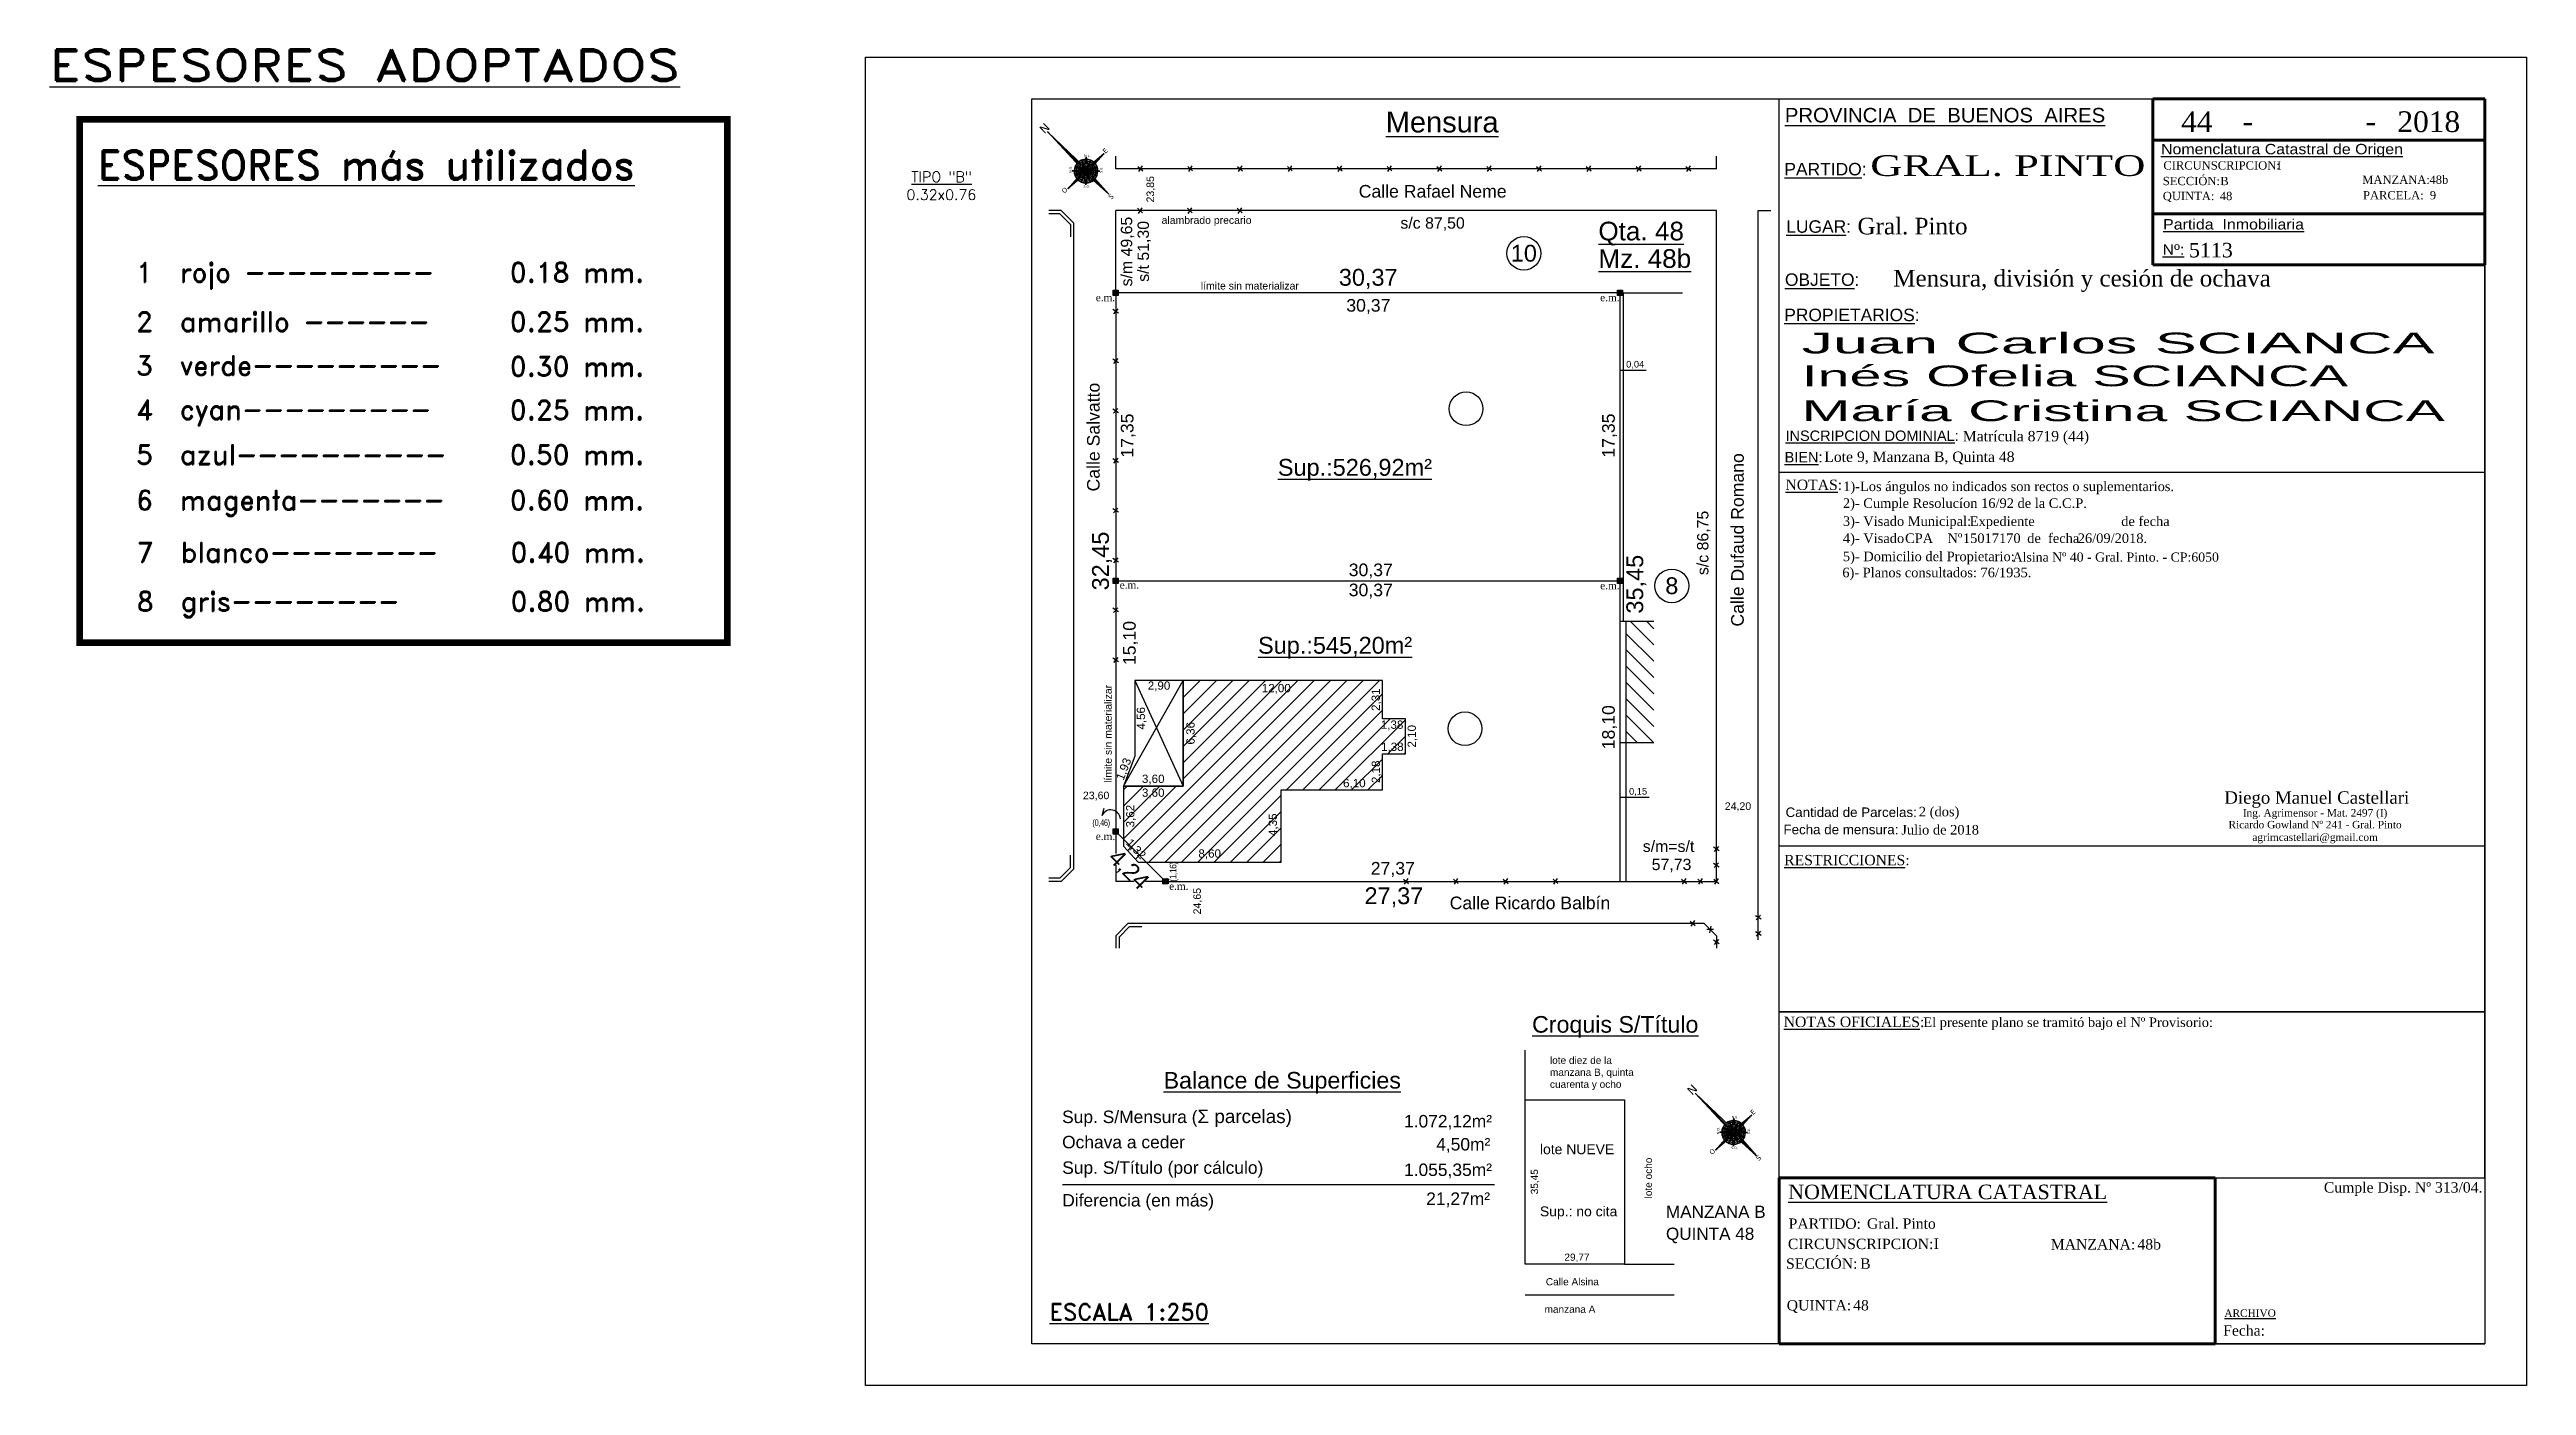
# Model space of a CAD drawing. Header units: feet. Extents: x 2069 to 2665, y 5363 to 5684.
import ezdxf
from ezdxf.enums import TextEntityAlignment as Align

# ---------------------------------------------------------------- set-up
doc = ezdxf.new("R2010")
doc.units = ezdxf.units.FT
doc.header["$MEASUREMENT"] = 0
doc.layers.get('0').update_dxf_attribs({"linetype": 'CONTINUOUS'})
for name, color, linetype in [('Accesiones 0', 1, 'CONTINUOUS'), ('CARATULA', 7, 'CONTINUOUS'), ('MEDICION', 2, 'CONTINUOUS'), ('Mensura', 2, 'CONTINUOUS'), ('OTROS', 3, 'CONTINUOUS')]:
    doc.layers.add(name, color=color, linetype=linetype)
doc.styles.add('ARIAL', font='arial.ttf')
doc.styles.add('ROMAND', font='romand.shx', dxfattribs={"height": 4})
doc.styles.get("Standard").update_dxf_attribs({"font": 'txt.SHX', "bigfont": 'whgtxt.shx'})
doc.styles.add('style1', font='verdana.ttf')
doc.styles.add('Time New Roman', font='times.ttf')
doc.styles.add('Times New Roman', font='times.ttf')

msp = doc.modelspace()

# ---------------------------------------------------------------- texts
at = {"color": 2, "style": 'style1'}
for s, height, rotation, p in [('N', 2.03, 44.30346, (2308.45, 5663.97)), ('N.O.', 0.58, 89.30346, (2315.02, 5654.67)), ('N.E.', 0.58, 359.30346, (2318.01, 5658.53)), ('S.E.', 0.58, 89.30346, (2322.39, 5654.66)), ('E', 1.16, 44.30346, (2323.17, 5659.25)), ('O', 1.16, 44.30346, (2313.26, 5649.65)), ('S.O.', 0.58, 359.30346, (2317.85, 5651.1)), ('S', 1.16, 44.30346, (2324.53, 5648.19)), ('N', 2.03, 44.30346, (2464.43, 5432.36)), ('E', 1.16, 44.30346, (2479.15, 5427.64)), ('N.O.', 0.58, 89.30346, (2471, 5423.06)), ('N.E.', 0.58, 359.30346, (2473.99, 5426.91)), ('S.E.', 0.58, 89.30346, (2478.38, 5423.05)), ('O', 1.16, 44.30346, (2469.25, 5418.04)), ('S.O.', 0.58, 359.30346, (2473.84, 5419.49)), ('S', 1.16, 44.30346, (2480.51, 5416.58))]:
    msp.add_text(s, height=height, rotation=rotation, dxfattribs=at).set_placement(p)
at = {"color": 3, "style": 'ARIAL'}
for s, height, p in [('%%UQta. 48', 4.5, (2441.87, 5638.41)), ('%%UMz. 48b', 4.5, (2441.87, 5631.79)), ('%%USup.:526,92m²', 4.0514, (2364.67, 5581.71)), ('%%USup.:545,20m²', 4.0514, (2359.9, 5538.84))]:
    msp.add_text(s, height=height, dxfattribs=at).set_placement(p)
at = {"color": 1, "style": 'Time New Roman'}
for p in [(2320.82, 5623.75), (2442.3, 5623.75), (2326.58, 5554.51), (2442.3, 5554.35), (2320.82, 5493.95), (2338.48, 5481.95)]:
    msp.add_text('e.m.', height=1.8, dxfattribs=at).set_placement(p)
at = {"color": 1, "char_height": 1.823, "width": 3.3888, "attachment_point": 1, "rotation": 90, "style": 'ARIAL'}
for s, insert in [('23,85', (2333.04, 5647.54)), ('24,65', (2344.32, 5476.03))]:
    msp.add_mtext(s, dxfattribs=dict(at, insert=insert))
at = {"color": 2, "char_height": 3.0386, "attachment_point": 5, "style": 'ARIAL'}
for s, insert in [('Calle Rafael Neme', (2401.96, 5650.22)), ('Calle Ricardo Balbín', (2425.4, 5478.78))]:
    msp.add_mtext(s, dxfattribs=dict(at, insert=insert))
at = {"color": 1, "char_height": 1.8, "attachment_point": 5, "style": 'ARIAL'}
for s, insert in [('alambrado precario', (2347.51, 5643.02)), ('límite sin materializar', (2357.94, 5627.46))]:
    msp.add_mtext(s, dxfattribs=dict(at, insert=insert))
at = {"color": 1, "width": 3.3888, "attachment_point": 1, "style": 'ARIAL'}
for s, insert, char_height in [('0,04', (2448.56, 5609.38), 1.6), ('0,15', (2449.26, 5506.49), 1.6), ('23,60', (2317.72, 5505.61), 1.823), ('24,20', (2472.31, 5503.02), 1.823)]:
    msp.add_mtext(s, dxfattribs=dict(at, insert=insert, char_height=char_height))
at = {"color": 2, "char_height": 3.0386, "attachment_point": 5, "rotation": 90, "style": 'ARIAL'}
for s, insert in [('Calle Salvatto', (2320.26, 5591.02)), ('Calle Dufaud Romano', (2475.39, 5566.26))]:
    msp.add_mtext(s, dxfattribs=dict(at, insert=insert))
at = {"color": 1, "insert": (2323.78, 5519.53), "char_height": 1.8, "attachment_point": 5, "rotation": 90, "style": 'ARIAL'}
msp.add_mtext('límite sin materializar', dxfattribs=at)
at = {"layer": 'Accesiones 0', "attachment_point": 5, "style": 'ARIAL'}
for s, insert, char_height in [('2,90', (2336.06, 5530.98), 2), ('12,00', (2364.29, 5530.36), 2), ('1,38', (2392.19, 5521.56), 2), ('1,38', (2392.24, 5516.23), 2), ('3,60', (2334.66, 5508.51), 2), ('3,60', (2334.66, 5505.18), 2), ('6,10', (2383.1, 5507.47), 2), ('{\\W0.8;\\T0.9;(0,46)}', (2322.1, 5497.89), 1.6), ('8,60', (2348.26, 5490.52), 2)]:
    msp.add_mtext(s, dxfattribs=dict(at, insert=insert, char_height=char_height))
for s, insert, char_height, rotation in [('2,31', (2388.43, 5527.77), 2, 90), ('4,56', (2331.88, 5523.27), 2, 90), ('6,36', (2343.82, 5519.67), 2, 90), ('2,10', (2397.11, 5518.95), 2, 90), ('1,93', (2327.7, 5511), 2, 69), ('2,18', (2388.46, 5510.39), 2, 90), ('3,62', (2329.3, 5499.71), 2, 90), ('4,35', (2363.65, 5497.63), 2, 90), ('1,32', (2330.4, 5491.71), 2, 313), ('{\\W0.9;\\T0.9;(1,16)}', (2339.69, 5486.26), 1.6, 90)]:
    msp.add_mtext(s, dxfattribs=dict(at, insert=insert, char_height=char_height, rotation=rotation))
at = {"layer": 'CARATULA', "color": 2, "style": 'ROMAND'}
for s, p in [('0.32x0.76', (2275.23, 5648.17)), ('%%uTIPO "B"', (2276.42, 5652.47))]:
    msp.add_text(s, height=2.5, dxfattribs=at).set_placement(p)
at = {"layer": 'CARATULA', "color": 3, "linetype": 'Continuous', "style": 'ROMAND'}
msp.add_text('%%UESCALA 1:250', height=4, dxfattribs=at).set_placement((2309.68, 5378.26))
at = {"layer": 'MEDICION', "color": 2, "attachment_point": 1, "rotation": 90, "style": 'ARIAL'}
for s, insert, char_height, width in [('s/m 49,65', (2326.86, 5627.33), 2.735, 25.8993), ('s/t 51,30', (2330.89, 5628.44), 2.735, 25.8993), ('17,35', (2326.86, 5586.08), 3.039, 7.9787), ('17,35', (2442.78, 5586.08), 3.039, 7.9787), ('s/c 86,75', (2465.64, 5557.78), 2.735, 25.8993), ('15,10', (2327.4, 5536.1), 3.039, 7.9787), ('18,10', (2442.78, 5515.81), 3.039, 7.9787), ('lote ocho', (2453.04, 5407.61), 1.732, 23.7252), ('35,45', (2425.6, 5408.6), 1.732, 6.302)]:
    msp.add_mtext(s, dxfattribs=dict(at, insert=insert, char_height=char_height, width=width))
at = {"layer": 'MEDICION', "color": 2, "attachment_point": 1, "style": 'ARIAL'}
for s, insert, char_height, width in [('s/c 87,50', (2394.19, 5643.97), 2.735, 25.8993), ('30,37', (2381.16, 5624.28), 3.039, 7.9787), ('30,37', (2381.74, 5560.56), 3.039, 7.9787), ('30,37', (2381.74, 5555.72), 3.039, 7.9787), ('27,37', (2387.05, 5488.66), 3.039, 7.9787), ('s/m=s/t', (2452.56, 5493.81), 2.735, 25.8993), ('57,73', (2454.71, 5489.44), 2.735, 25.8993), ('lote diez de la manzana B, quinta cuarenta y ocho', (2430.21, 5441.75), 1.7316, 23.7252), ('Sup. S/Mensura ({\\H1.0833x;\\C256;Σ parcelas)}', (2312.71, 5429.01), 3, 56.5538), ('Ochava a ceder', (2312.71, 5422.68), 3, 56.5538), ('1.072,12m²', (2395.06, 5427.71), 3, 52.9469), ('Sup. S/Título (por cálculo) ', (2312.74, 5416.53), 3, 52.9469), ('4,50m²', (2402.81, 5422.15), 3, 52.9469), ('1.055,35m²', (2395.06, 5416.01), 3, 52.9469), ('Diferencia (en más)', (2312.74, 5408.66), 3, 36.6702), ('       21,27m²', (2392.26, 5409.05), 3, 52.9469), ('29,77', (2433.69, 5394.32), 1.732, 6.302), ('Calle Alsina', (2429.22, 5388.4), 1.7316, 23.7252), ('manzana A', (2428.91, 5381.78), 1.732, 23.7252)]:
    msp.add_mtext(s, dxfattribs=dict(at, insert=insert, char_height=char_height, width=width))
at = {"layer": 'MEDICION', "color": 3, "width": 7.9787, "style": 'ARIAL'}
for s, insert, char_height, attachment_point in [('30,37', (2379.36, 5631.54), 4.051, 1), ('10', (2423.92, 5635.29), 4.051, 5), ('8', (2459.56, 5555.18), 4.05, 5), ('27,37', (2385.55, 5482.55), 4.051, 1)]:
    msp.add_mtext(s, dxfattribs=dict(at, insert=insert, char_height=char_height, attachment_point=attachment_point))
at = {"layer": 'MEDICION', "color": 3, "char_height": 4.051, "width": 7.9787, "attachment_point": 1, "style": 'ARIAL'}
for s, insert, rotation in [('32,45', (2319.93, 5554.09), 90), ('35,45', (2448.61, 5548.5), 90), ('4,24', (2326.42, 5492.23), 315)]:
    msp.add_mtext(s, dxfattribs=dict(at, insert=insert, rotation=rotation))
at = {"layer": 'Mensura', "color": 3, "style": 'ARIAL'}
for s, height, p in [('%%UMensura', 5, (2404.25, 5664.42)), ('%%UCroquis S/Título', 4, (2445.93, 5447.54)), ('%%UBalance de Superficies', 4, (2365.74, 5434.07))]:
    msp.add_text(s, height=height, dxfattribs=at).set_placement(p, align=Align.CENTER)
for s, p in [('MANZANA B', (2458.15, 5402.91)), ('QUINTA 48', (2458.15, 5397.62))]:
    msp.add_text(s, height=2.947, dxfattribs=at).set_placement(p)
at = {"layer": 'Mensura', "color": 3, "char_height": 2.4, "width": 23.7252, "attachment_point": 1, "style": 'ARIAL'}
for s, insert in [('lote NUEVE', (2427.8, 5420.66)), ('Sup.: no cita', (2427.8, 5405.69))]:
    msp.add_mtext(s, dxfattribs=dict(at, insert=insert))
at = {"layer": 'OTROS', "color": 3, "linetype": 'Continuous', "style": 'ROMAND', "width": 1.25}
msp.add_text('%%UESPESORES ADOPTADOS', height=7.5, dxfattribs=at).set_placement((2068.84, 5676.89))
at = {"layer": 'OTROS', "color": 2, "linetype": 'Continuous', "style": 'ROMAND'}
for s, height, p in [('%%UESPESORES más utilizados', 7, (2080.47, 5653.05)), ('2  amarillo ------', 4.725, (2089.68, 5616.46)), ('0.25 mm.', 4.725, (2179.7, 5616.46))]:
    msp.add_text(s, height=height, dxfattribs=at).set_placement(p)
at = {"layer": 'OTROS', "color": 1, "linetype": 'Continuous', "style": 'ROMAND'}
for s, p in [('1  rojo ---------', (2089.68, 5628.35)), ('0.18 mm.', (2179.7, 5628.35))]:
    msp.add_text(s, height=4.725, dxfattribs=at).set_placement(p)
at = {"layer": 'OTROS', "color": 3, "linetype": 'Continuous', "style": 'ROMAND'}
for s, p in [('3  verde---------', (2089.68, 5605.91)), ('0.30 mm.', (2179.7, 5605.68))]:
    msp.add_text(s, height=4.725, dxfattribs=at).set_placement(p)
at = {"layer": 'OTROS', "color": 4, "linetype": 'Continuous', "style": 'ROMAND'}
for s, p in [('4  cyan---------', (2089.68, 5595.29)), ('0.25 mm.', (2179.7, 5595.2))]:
    msp.add_text(s, height=4.725, dxfattribs=at).set_placement(p)
at = {"layer": 'OTROS', "color": 5, "linetype": 'Continuous', "style": 'ROMAND'}
for s, p in [('5  azul----------', (2089.68, 5584.44)), ('0.50 mm.', (2179.7, 5584.44))]:
    msp.add_text(s, height=4.725, dxfattribs=at).set_placement(p)
at = {"layer": 'OTROS', "color": 6, "linetype": 'Continuous', "style": 'ROMAND'}
for s, p in [('6  magenta-------', (2089.68, 5573.46)), ('0.60 mm.', (2179.7, 5573.46))]:
    msp.add_text(s, height=4.725, dxfattribs=at).set_placement(p)

# ---------------------------------------------------------------- blocks, each defined once
blk = doc.blocks.new('MENS-V1-MA')
at = {"layer": 'CARATULA', "color": 8}
for p, q in [((0, 90), (90, 90)), ((0, 90), (90, 90)), ((0, 0), (0, 90)), ((90, 50), (90, 90)), ((90, 90), (90, 50)), ((90, 50), (170, 50)), ((170, 0), (170, 50)), ((0, 0), (170, 0)), ((0, 0), (170, 0))]:
    blk.add_line(p, q, dxfattribs=at)
at = {"layer": 'CARATULA', "color": 2, "style": 'ARIAL'}
for s, height, p in [('%%uPROVINCIA  DE  BUENOS  AIRES', 3.5, (1.39, 84.29)), ('%%uPARTIDO%%U:', 3, (1.27, 71.54)), ('%%uLUGAR%%U:', 3, (1.72, 57.71)), ('%%uOBJETO%%U:', 3, (1.4, 44.92)), ('%%UPROPIETARIOS%%U:', 3, (1.24, 36.42)), ('%%uINSCRIPCION DOMINIAL%%U:', 2.5, (1.54, 7.56)), ('%%uBIEN%%U:', 2.5, (1.33, 2.39))]:
    blk.add_text(s, height=height, dxfattribs=at).set_placement(p)
at = {"layer": 'CARATULA', "color": 3, "style": 'Time New Roman', "width": 8.977718, "flags": 4}
blk.add_attdef('PARTIDO', text='', height=5, dxfattribs=at).set_placement((21.95, 71.39), (88.23, 71.39), align=Align.FIT)
at = {"layer": 'CARATULA', "color": 3, "style": 'Time New Roman', "flags": 4}
for tag, p, height in [('LUGAR', (18.87, 57.31), 4), ('OBJETO', (19.93, 44.75), 4), ('INSCRIPCIONDOMINIAL', (44.25, 7.46), 2.5), ('BIEN', (10.89, 2.5), 2.5)]:
    blk.add_attdef(tag, p, '', height=height, dxfattribs=at)
at = {"layer": 'CARATULA', "color": 6, "style": 'ARIAL', "flags": 4}
for tag, width, p, p2 in [('PROPIETARIORENGLÓN1', 19.62236, (5.41, 28.64), (157.87, 28.64)), ('PROPIETARIORENGLÓN2', 19.908582, (5.41, 20.74), (160.09, 20.74)), ('PROPIETARIORENGLÓN3', 19.940384, (5.41, 12.32), (160.34, 12.32))]:
    blk.add_attdef(tag, text='', height=5, dxfattribs=dict(at, width=width)).set_placement(p, p2, align=Align.FIT)
blk = doc.blocks.new('MENS-V4-MA')
at = {"layer": 'CARATULA', "color": 8}
for p, q in [((0, 40), (170, 40)), ((0, 40), (170, 40)), ((0, 0), (0, 40)), ((170, 0), (170, 40)), ((0, 0), (170, 0)), ((170, 0), (0, 0))]:
    blk.add_line(p, q, dxfattribs=at)
at = {"layer": 'CARATULA', "color": 2, "style": 'Time New Roman'}
blk.add_text('%%uRESTRICCIONES%%U:', height=2.5, dxfattribs=at).set_placement((1.22, 35.33))
at = {"layer": 'CARATULA', "color": 3, "style": 'Time New Roman', "flags": 4}
for tag, p in [('RESTRICCION01', (1.84, 30.77)), ('RESTRICCION02', (1.84, 27.01)), ('RESTRICCION03', (1.84, 23.14)), ('RESTRICCION04', (1.84, 19.26)), ('RESTRICCION05', (1.84, 15.34)), ('RESTRICCION06', (1.84, 11.47)), ('RESTRICCION07', (1.84, 7.56)), ('RESTRICCION08', (1.84, 3.65))]:
    blk.add_attdef(tag, p, '', height=2.3, dxfattribs=at)
blk = doc.blocks.new('MENS-V5-MA')
at = {"layer": 'CARATULA', "color": 8}
for p, q in [((0, 40), (170, 40)), ((0, 0), (0, 40)), ((170, 0), (170, 40)), ((0, 0), (170, 0))]:
    blk.add_line(p, q, dxfattribs=at)
at = {"layer": 'CARATULA', "color": 2, "style": 'Time New Roman'}
blk.add_text('%%UNOTAS OFICIALES%%U:', height=2.5, dxfattribs=at).set_placement((1.1, 36.36))
at = {"layer": 'CARATULA', "color": 3, "style": 'Time New Roman'}
blk.add_text('El presente plano se tramitó bajo el Nº Provisorio:', height=2.3, dxfattribs=at).set_placement((34.73, 36.36))
at = {"layer": 'CARATULA', "color": 3, "style": 'Time New Roman', "flags": 4}
for tag, p in [('NROPROVISORIO', (103.39, 36.38)), ('NOTAOFICIAL01', (1.43, 31.27)), ('NOTAOFICIAL02', (1.64, 27.52)), ('NOTAOFICIAL03', (1.64, 24.04)), ('NOTAOFICIAL05', (1.63, 16.8)), ('NOTAOFICIAL04', (1.64, 20.53)), ('NOTAOFICIAL06', (1.64, 12.93)), ('NOTAOFICIAL07', (1.64, 9.11)), ('NOTAOFICIAL08', (1.64, 5.28))]:
    blk.add_attdef(tag, p, '', height=2.3, dxfattribs=at)
blk = doc.blocks.new('MENS-V6-MA')
at = {"layer": 'CARATULA', "color": 8, "lineweight": 80}
for p, q in [((105, 40), (0, 40)), ((0, 40), (0, 0)), ((105, 0), (105, 40)), ((105, 0), (0, 0))]:
    blk.add_line(p, q, dxfattribs=at)
at = {"layer": 'CARATULA', "color": 3, "style": 'Time New Roman'}
blk.add_text('%%UNOMENCLATURA CATASTRAL', height=3.5, dxfattribs=at).set_placement((2.19, 34.89))
at = {"layer": 'CARATULA', "color": 2, "linetype": 'Continuous', "lineweight": 25, "style": 'Times New Roman'}
for s, p in [('PARTIDO:', (2.29, 27.74)), ('CIRCUNSCRIPCION:', (2.12, 22.86))]:
    blk.add_text(s, height=2.5, dxfattribs=at).set_placement(p)
at = {"layer": 'CARATULA', "color": 3, "linetype": 'Continuous', "lineweight": 25, "style": 'Times New Roman'}
for tag, p in [('EXALTACION_DE_LA_CRUZ_XXXXXXX', (21.16, 27.76)), ('XXXXX', (86.53, 27.9)), ('XXXX', (37.22, 22.92)), ('XXXXXX', (86.31, 22.76)), ('XXX', (19.53, 18.12)), ('XXXXXX', (86.28, 17.66)), ('XXXXX', (20.19, 13.15)), ('XXXXXX', (17.83, 8.07))]:
    blk.add_attdef(tag, p, '', height=2.5, dxfattribs=at)
at = {"layer": 'CARATULA', "color": 2, "linetype": 'Continuous', "lineweight": 25, "style": 'Times New Roman'}
for tag, p in [('FRACCIÓN:', (65.91, 27.9)), ('PARCELA:', (65.67, 17.66)), ('CHACRA:', (1.82, 13.15))]:
    blk.add_attdef(tag, p, '', height=2.5, dxfattribs=at)
for tag, p in [('MANZANA:', (85.78, 22.76)), ('SECCIÓN:', (18.87, 18.12)), ('QUINTA:', (17.37, 8.07))]:
    blk.add_attdef(tag, text='', height=2.5, dxfattribs=at).set_placement(p, align=Align.RIGHT)
at = {"layer": 'CARATULA', "color": 3, "style": 'Time New Roman', "flags": 4}
blk.add_attdef('LOCALIDADFECHA', (3.81, 2.82), '', height=2.2, dxfattribs=at)
blk = doc.blocks.new('MENS-V3-MA')
at = {"layer": 'CARATULA', "color": 8}
for p, q in [((0, 90), (170, 90)), ((0, 0), (0, 90)), ((170, 0), (170, 90)), ((0, 0), (170, 0))]:
    blk.add_line(p, q, dxfattribs=at)
at = {"layer": 'CARATULA', "color": 2}
for s, height, style, p in [('%%UNOTAS%%U:', 2.5, 'Time New Roman', (1.54, 85.74)), ('Cantidad de Parcelas:', 2.3, 'ARIAL', (1.56, 6.95)), ('Fecha de mensura:', 2.3, 'ARIAL', (1.05, 2.79))]:
    blk.add_text(s, height=height, dxfattribs=dict(at, style=style)).set_placement(p)
at = {"layer": 'CARATULA', "color": 3, "style": 'Time New Roman'}
for s, p in [('2)- Cumple Resolucíon 16/92 de la C.C.P.', (15.36, 81.42)), ('3)- Visado Municipal:', (15.36, 77.09)), ('4)- Visado            Nº                  de  fecha', (15.36, 72.97)), ('5)- Domicilio del Propietario:', (15.36, 68.59))]:
    blk.add_text(s, height=2.3, dxfattribs=at).set_placement(p)
at = {"layer": 'CARATULA', "color": 3, "style": 'Time New Roman', "flags": 4}
for tag, p in [('NOTA1', (15.43, 85.47)), ('VISADOMUNICIPALNº', (45.93, 77.06)), ('CPA/CPI', (30.34, 72.97)), ('NºDEVISADO', (43.49, 72.97)), ('FECHADEVISADO', (65.99, 72.97)), ('NOTA06', (15.22, 64.71)), ('DOMICILIOPROPIETARIO', (56.25, 68.48)), ('NOTA07', (15.22, 60.66)), ('NOTA08', (15.22, 56.89)), ('NOTA09', (15.22, 52.93)), ('NOTA10', (15.22, 49.16)), ('NOTA11', (15.22, 45.41)), ('NOTA12', (15.22, 41.6)), ('NOTA13', (15.22, 37.73)), ('NOTA14', (15.22, 34.37)), ('NOTA15', (15.22, 30.83)), ('NOTA16', (15.22, 27.59)), ('NOTA17', (15.22, 24.04)), ('NOTA18', (15.22, 20.6)), ('CANTIDADPARCELAS', (33.66, 7.11)), ('FECHAMENSURA', (29.43, 2.74))]:
    blk.add_attdef(tag, p, '', height=2.3, dxfattribs=at)
at = {"layer": 'CARATULA', "color": 4, "style": 'Time New Roman', "flags": 4}
blk.add_attdef('NOMBREPROFESIONAL', text='', height=3, dxfattribs=at).set_placement((129.51, 10.15), align=Align.CENTER)
at = {"layer": 'CARATULA', "color": 2, "style": 'Time New Roman', "flags": 4}
for tag, p in [('DOMICILIOPROFESIONAL', (129.09, 4.22)), ('TITULO-MATRICULANº', (129.09, 7.06)), ('E-MAIL', (129.09, 1.2))]:
    blk.add_attdef(tag, text='', height=2, dxfattribs=at).set_placement(p, align=Align.CENTER)
blk = doc.blocks.new('MENS-V7-MA')
at = {"layer": 'CARATULA', "color": 8}
for p, q in [((0, 40), (65, 40)), ((0, 40), (0, 0)), ((65, 40), (65, 0)), ((0, 0), (65, 0))]:
    blk.add_line(p, q, dxfattribs=at)
at = {"layer": 'CARATULA', "color": 3, "style": 'Time New Roman'}
blk.add_text('%%uARCHIVO', height=1.8, dxfattribs=at).set_placement((2.24, 6.53))
at = {"layer": 'CARATULA', "color": 2, "style": 'Time New Roman'}
blk.add_text('Fecha:', height=2.5, dxfattribs=at).set_placement((1.95, 2))
at = {"layer": 'CARATULA', "color": 3, "insert": (26.2, 38.97), "char_height": 2.5, "width": 38.7986, "attachment_point": 1}
blk.add_mtext('\\fRomantic|b0|i0|c2|p2;\\C2;Cumple Disp. Nº 313/04.', dxfattribs=at)
at = {"layer": 'CARATULA', "color": 3, "style": 'Time New Roman', "flags": 4}
blk.add_attdef('FILEFECHA', (11.72, 1.86), '', height=2.5, dxfattribs=at)
blk = doc.blocks.new('MENS-V2-MA')
at = {"layer": 'CARATULA', "color": 8, "lineweight": 80}
for p, q in [((0, 40), (80, 40)), ((0, 40), (0, 0)), ((80, 40), (80, 0)), ((80, 30), (0, 30)), ((0, 12.26), (80, 12.26)), ((0, 0), (80, 0))]:
    blk.add_line(p, q, dxfattribs=at)
at = {"layer": 'CARATULA', "color": 3, "style": 'Time New Roman'}
for p in [(21.63, 32.04), (51.25, 32.04)]:
    blk.add_text('-', height=5, dxfattribs=at).set_placement(p)
at = {"layer": 'CARATULA', "color": 2, "style": 'ARIAL', "width": 1.1}
for s, p in [('%%uNomenclatura Catastral de Origen', (1.97, 26.62)), ('%%uPartida  Inmobiliaria', (2.48, 8.5)), ('%%UNº:', (2.35, 2.41))]:
    blk.add_text(s, height=2.5, dxfattribs=at).set_placement(p)
at = {"layer": 'CARATULA', "color": 2, "lineweight": 25, "style": 'Times New Roman'}
blk.add_text('CIRCUNSCRIPCION:', height=2, dxfattribs=at).set_placement((2.55, 22.94))
at = {"layer": 'CARATULA', "color": 3, "style": 'Time New Roman'}
for tag, p in [('XXX', (10.62, 31.97)), ('XXXX', (37.84, 31.97)), ('XXXX', (66.48, 31.97))]:
    blk.add_attdef(tag, text='', height=5, dxfattribs=at).set_placement(p, align=Align.CENTER)
at = {"layer": 'CARATULA', "color": 3, "linetype": 'Continuous', "lineweight": 25, "style": 'Times New Roman'}
for tag, p, height in [('XXXX', (29.92, 22.95), 2), ('XXXXX', (66.74, 23.08), 2), ('XXXXX', (16.28, 19.18), 2), ('XXXXX', (66.65, 19.49), 2), ('XXXXX', (16.15, 15.57), 2), ('XXXXXX', (66.72, 15.75), 2), ('1234567890123456789012345', (8.71, 1.78), 3.5)]:
    blk.add_attdef(tag, p, '', height=height, dxfattribs=at)
at = {"layer": 'CARATULA', "color": 2, "linetype": 'Continuous', "lineweight": 25, "style": 'Times New Roman'}
for tag, p in [('FRACCIÓN:', (50.63, 23.08)), ('SECCIÓN:', (2.41, 19.18)), ('MANZANA:', (50.45, 19.49)), ('CHACRA:', (2.41, 15.57)), ('PARCELA:', (50.63, 15.75))]:
    blk.add_attdef(tag, p, '', height=2, dxfattribs=at)
blk = doc.blocks.new('A$C155B0678')
at = {"layer": 'OTROS', "color": 7, "linetype": 'Continuous', "style": 'ROMAND'}
for s, p in [('7  blanco--------', (-0.00096, 0.01915)), ('0.40 mm.', (0.12763, 0.01915))]:
    blk.add_text(s, height=0.00675, dxfattribs=at).set_placement(p)
at = {"layer": 'OTROS', "color": 8, "linetype": 'Continuous', "style": 'ROMAND'}
for s, p in [('8  gris--------', (-0.00096, 0.00225)), ('0.80 mm.', (0.12763, 0.00225))]:
    blk.add_text(s, height=0.00675, dxfattribs=at).set_placement(p)

# ---------------------------------------------------------------- hatches: boundary and pattern name
h = msp.add_hatch()
h.set_pattern_fill('ANSI31', color=1, scale=0.025, angle=90, style=0)
h.set_pattern_definition([(135, (1839.302495, 5582.9714), (-0.056126601, -0.056126601), [])])
h.paths.add_polyline_path([(2325, 5626.42), (2325, 5625.16), (2326.23, 5625.16), (2326.23, 5626.42)])
h = msp.add_hatch()
h.set_pattern_fill('ANSI31', color=1, scale=0.025, angle=90, style=0)
h.set_pattern_definition([(135, (1960.782495, 5582.9714), (-0.056126601, -0.056126601), [])])
h.paths.add_polyline_path([(2446.48, 5626.42), (2446.48, 5625.16), (2447.71, 5625.16), (2447.71, 5626.42)])
h = msp.add_hatch()
h.set_pattern_fill('ANSI31', color=1, scale=0.025, angle=90, style=0)
h.set_pattern_definition([(135, (1839.302495, 5513.5714), (-0.056126601, -0.056126601), [])])
h.paths.add_polyline_path([(2325, 5557.02), (2325, 5555.76), (2326.23, 5555.76), (2326.23, 5557.02)])
h = msp.add_hatch()
h.set_pattern_fill('ANSI31', color=1, scale=0.025, angle=90, style=0)
h.set_pattern_definition([(135, (1960.782495, 5513.5714), (-0.056126601, -0.056126601), [])])
h.paths.add_polyline_path([(2446.48, 5557.02), (2446.48, 5555.76), (2447.71, 5555.76), (2447.71, 5557.02)])
h = msp.add_hatch()
h.set_pattern_fill('ANSI31', color=1, scale=0.025, angle=90, style=0)
h.set_pattern_definition([(135, (1839.302495, 5453.1714), (-0.056126601, -0.056126601), [])])
h.paths.add_polyline_path([(2325, 5496.62), (2325, 5495.36), (2326.23, 5495.36), (2326.23, 5496.62)])
h = msp.add_hatch()
h.set_pattern_fill('ANSI31', color=1, scale=0.025, angle=90, style=0)
h.set_pattern_definition([(135, (1851.302495, 5441.1714), (-0.056126601, -0.056126601), [])])
h.paths.add_polyline_path([(2337, 5484.62), (2337, 5483.36), (2338.23, 5483.36), (2338.23, 5484.62)])
at = {"layer": 'Accesiones 0'}
h = msp.add_hatch(dxfattribs=at)
h.set_pattern_fill('ANSI31', color=1, scale=22.222222, angle=90)
h.set_pattern_definition([(135, (6.357, 11.3062), (-1.9641855, -1.9641855), [])])
h.paths.add_polyline_path([(2455.25, 5546.67), (2448.6, 5546.67), (2448.6, 5517.47), (2455.25, 5517.47)])
h = msp.add_hatch(dxfattribs=at)
h.set_pattern_fill('ANSI31', color=1, scale=22.222222)
h.set_pattern_definition([(45, (-186.061, -362.3084), (-1.9641855, 1.9641855), [])])
h.paths.add_polyline_path([(2389.86, 5514.75), (2395.38, 5514.75), (2395.38, 5523.15), (2389.86, 5523.15), (2389.86, 5532.39), (2376.34, 5532.39), (2341.86, 5532.39), (2341.86, 5506.95), (2327.46, 5506.95), (2327.46, 5492.47), (2331.06, 5488.63), (2365.46, 5488.63), (2365.46, 5506.03), (2376.34, 5506.03), (2389.86, 5506.03)])
h.paths.add_polyline_path([(2360.52, 5532.06), (2368.07, 5532.06), (2368.07, 5528.66), (2360.52, 5528.66)], flags=24)
h.paths.add_polyline_path([(2331.56, 5506.89), (2337.75, 5506.89), (2337.75, 5503.48), (2331.56, 5503.48)], flags=24)
h.paths.add_polyline_path([(2389.24, 5517.93), (2395.25, 5517.93), (2395.25, 5514.53), (2389.24, 5514.53)], flags=24)
h.paths.add_polyline_path([(2389.18, 5523.27), (2395.19, 5523.27), (2395.19, 5519.86), (2389.18, 5519.86)], flags=24)
h.paths.add_polyline_path([(2386.72, 5524.85), (2386.72, 5530.69), (2390.13, 5530.69), (2390.13, 5524.85)], flags=24)
h.paths.add_polyline_path([(2386.76, 5507.28), (2386.76, 5513.51), (2390.16, 5513.51), (2390.16, 5507.28)], flags=24)
h.paths.add_polyline_path([(2380, 5509.17), (2386.2, 5509.17), (2386.2, 5505.77), (2380, 5505.77)], flags=24)
h.paths.add_polyline_path([(2342.11, 5516.57), (2342.11, 5522.78), (2345.52, 5522.78), (2345.52, 5516.57)], flags=24)
h.paths.add_polyline_path([(2329.61, 5495.06), (2333.69, 5490.69), (2331.2, 5488.36), (2327.12, 5492.74)], flags=9)
h.paths.add_polyline_path([(2327.6, 5496.63), (2327.6, 5502.8), (2331, 5502.8), (2331, 5496.63)], flags=24)
h.paths.add_polyline_path([(2361.95, 5494.48), (2361.95, 5500.78), (2365.35, 5500.78), (2365.35, 5494.48)], flags=24)
h.paths.add_polyline_path([(2345.16, 5492.22), (2351.35, 5492.22), (2351.35, 5488.82), (2345.16, 5488.82)], flags=24)

# ---------------------------------------------------------------- linework, layer by layer
at = {"color": 8}
for p, q in [((2305.4, 5372.54), (2305.4, 5672.54)), ((2485.4, 5372.54), (2485.4, 5672.54))]:
    msp.add_line(p, q, dxfattribs=at)
at = {"color": 2}
for p, q in [((2316.98, 5656.19), (2309.23, 5664.61)), ((2317.19, 5656.43), (2309.23, 5664.58)), ((2316.11, 5657.95), (2309.23, 5664.58)), ((2317.19, 5656.43), (2313, 5660.72)), ((2316.66, 5655.43), (2315.14, 5655.15)), ((2315.83, 5656.24), (2317.55, 5655.13)), ((2317.82, 5655.78), (2315.83, 5656.24)), ((2317.47, 5656.65), (2316.11, 5657.95)), ((2317.41, 5657.78), (2317.82, 5655.78)), ((2318.48, 5656.04), (2317.41, 5657.78)), ((2317.55, 5655.13), (2317.62, 5655.48)), ((2317.81, 5654.47), (2319.13, 5655.76)), ((2317.82, 5655.78), (2319.12, 5654.45)), ((2318.08, 5655.51), (2317.82, 5655.78)), ((2318.2, 5656.93), (2318.51, 5658.44)), ((2318.48, 5656.04), (2318.46, 5654.19)), ((2319.61, 5657.75), (2318.48, 5656.04)), ((2318.48, 5655.67), (2318.48, 5656.04)), ((2318.49, 5656.95), (2318.51, 5658.44)), ((2318.49, 5656.95), (2318.51, 5658.44)), ((2318.51, 5658.44), (2318.8, 5656.92)), ((2318.87, 5655.5), (2319.14, 5655.77)), ((2319.13, 5655.76), (2319.61, 5657.75)), ((2321.13, 5656.19), (2319.13, 5655.76)), ((2319.4, 5655.1), (2321.13, 5656.19)), ((2319.53, 5656.61), (2322.83, 5659.36)), ((2319.53, 5656.61), (2322.77, 5659.31)), ((2319.78, 5656.39), (2322.83, 5659.37)), ((2319.78, 5656.39), (2322.83, 5659.37)), ((2322.77, 5659.31), (2319.78, 5656.39)), ((2319.99, 5656.14), (2322.82, 5659.37)), ((2321.8, 5655.07), (2320.28, 5655.4)), ((2325.62, 5655.69), (2325.62, 5658.69)), ((2470.29, 5655.69), (2325.62, 5655.69)), ((2470.29, 5655.69), (2470.29, 5658.69)), ((2317.16, 5653.83), (2314.11, 5650.86)), ((2317.16, 5653.83), (2314.11, 5650.86)), ((2317.41, 5653.62), (2314.11, 5650.87)), ((2316.95, 5654.09), (2314.12, 5650.86)), ((2314.17, 5650.91), (2317.16, 5653.83)), ((2317.41, 5653.62), (2314.17, 5650.91)), ((2315.14, 5655.15), (2316.66, 5654.83)), ((2316.64, 5655.14), (2315.14, 5655.15)), ((2317.55, 5655.13), (2315.81, 5654.04)), ((2315.81, 5654.04), (2317.81, 5654.47)), ((2317.16, 5653.83), (2316.31, 5653.01)), ((2317.81, 5654.47), (2317.33, 5652.48)), ((2317.33, 5652.48), (2318.46, 5654.19)), ((2317.55, 5655.13), (2319.4, 5655.1)), ((2317.92, 5655.12), (2317.55, 5655.13)), ((2317.81, 5654.47), (2318.07, 5654.73)), ((2318.43, 5651.78), (2318.14, 5653.31)), ((2318.74, 5653.3), (2318.43, 5651.78)), ((2318.45, 5653.28), (2318.43, 5651.78)), ((2318.46, 5654.56), (2318.46, 5654.19)), ((2318.46, 5654.19), (2319.53, 5652.45)), ((2318.86, 5654.72), (2319.12, 5654.45)), ((2319.03, 5655.11), (2319.4, 5655.1)), ((2319.12, 5654.45), (2321.11, 5653.99)), ((2319.53, 5652.45), (2319.12, 5654.45)), ((2321.11, 5653.99), (2319.4, 5655.1)), ((2319.5, 5653.6), (2323.94, 5649.51)), ((2323.94, 5649.51), (2319.75, 5653.8)), ((2319.75, 5653.8), (2323.94, 5649.51)), ((2319.75, 5653.8), (2323.94, 5649.51)), ((2319.75, 5653.8), (2323.94, 5649.51)), ((2319.96, 5654.04), (2323.94, 5649.51)), ((2323.94, 5649.51), (2319.96, 5654.04)), ((2320.28, 5654.8), (2321.8, 5655.07)), ((2321.8, 5655.07), (2320.3, 5655.09)), ((2321.8, 5655.07), (2321.8, 5655.07)), ((2321.8, 5655.07), (2321.8, 5655.07)), ((2321.8, 5655.07), (2321.8, 5655.07)), ((2321.8, 5655.07), (2321.8, 5655.07)), ((2321.8, 5655.07), (2321.8, 5655.07)), ((2321.8, 5655.07), (2321.8, 5655.07)), ((2321.8, 5655.07), (2321.8, 5655.07)), ((2321.8, 5655.07), (2321.8, 5655.07)), ((2321.8, 5655.07), (2321.8, 5655.07)), ((2321.8, 5655.07), (2321.8, 5655.07)), ((2321.8, 5655.07), (2321.8, 5655.07)), ((2321.8, 5655.07), (2321.8, 5655.07)), ((2321.8, 5655.07), (2321.8, 5655.07)), ((2321.8, 5655.07), (2321.8, 5655.07)), ((2321.8, 5655.07), (2321.8, 5655.07)), ((2321.8, 5655.07), (2321.8, 5655.07)), ((2321.8, 5655.07), (2321.8, 5655.07)), ((2321.8, 5655.07), (2321.8, 5655.07)), ((2321.8, 5655.07), (2321.8, 5655.07)), ((2312.51, 5645.59), (2309.51, 5645.59)), ((2312.18, 5644.79), (2309.51, 5644.79)), ((2314.71, 5642.26), (2312.18, 5644.79)), ((2315.51, 5642.59), (2312.51, 5645.59)), ((2325.62, 5625.79), (2325.62, 5645.59)), ((2470.29, 5645.59), (2325.62, 5645.59)), ((2470.29, 5483.99), (2470.29, 5645.59)), ((2480.39, 5469.89), (2480.39, 5645.59)), ((2480.39, 5645.59), (2483.39, 5645.59)), ((2314.71, 5642.26), (2314.71, 5639.26)), ((2315.51, 5486.99), (2315.51, 5642.59)), ((2447.1, 5625.79), (2462.1, 5625.79)), ((2447.9, 5546.67), (2447.9, 5625.79)), ((2447.1, 5546.67), (2448.6, 5546.67)), ((2448.6, 5483.99), (2448.6, 5546.67)), ((2448.6, 5546.67), (2455.25, 5546.67)), ((2447.1, 5517.47), (2455.25, 5517.47)), ((2325.62, 5495.99), (2325.62, 5490.72)), ((2314.71, 5487.32), (2314.71, 5490.32)), ((2312.18, 5484.79), (2309.51, 5484.79)), ((2312.51, 5483.99), (2309.51, 5483.99)), ((2312.18, 5484.79), (2314.71, 5487.32)), ((2312.51, 5483.99), (2315.51, 5486.99)), ((2325.62, 5487.95), (2325.62, 5483.99)), ((2330.08, 5483.99), (2325.62, 5483.99)), ((2337.62, 5483.99), (2332.78, 5483.99)), ((2447.1, 5483.99), (2470.29, 5483.99)), ((2325.62, 5470.89), (2328.62, 5473.89)), ((2325.62, 5470.89), (2325.62, 5467.89)), ((2326.42, 5470.56), (2328.95, 5473.09)), ((2326.42, 5470.56), (2326.42, 5467.89)), ((2328.62, 5473.89), (2467.29, 5473.89)), ((2328.95, 5473.09), (2331.95, 5473.09)), ((2470.29, 5470.89), (2467.29, 5473.89)), ((2470.29, 5470.89), (2470.29, 5467.89)), ((2424.25, 5431.32), (2424.25, 5443.32)), ((2472.97, 5424.58), (2465.21, 5433)), ((2473.17, 5424.82), (2465.21, 5432.97)), ((2472.1, 5426.34), (2465.21, 5432.97)), ((2473.17, 5424.82), (2468.99, 5429.11)), ((2472.65, 5423.82), (2471.12, 5423.54)), ((2471.12, 5423.54), (2472.64, 5423.22)), ((2472.62, 5423.53), (2471.12, 5423.54)), ((2473.53, 5423.52), (2471.79, 5422.43)), ((2471.79, 5422.43), (2473.79, 5422.86)), ((2471.81, 5424.62), (2473.53, 5423.52)), ((2473.81, 5424.17), (2471.81, 5424.62)), ((2473.45, 5425.04), (2472.1, 5426.34)), ((2473.79, 5422.86), (2473.31, 5420.87)), ((2473.4, 5426.17), (2473.81, 5424.17)), ((2474.46, 5424.43), (2473.4, 5426.17)), ((2473.53, 5423.52), (2473.6, 5423.87)), ((2473.53, 5423.52), (2475.38, 5423.49)), ((2473.9, 5423.51), (2473.53, 5423.52)), ((2473.79, 5422.86), (2475.12, 5424.15)), ((2473.79, 5422.86), (2474.06, 5423.12)), ((2473.81, 5424.17), (2475.1, 5422.84)), ((2474.07, 5423.9), (2473.81, 5424.17)), ((2474.19, 5425.32), (2474.49, 5426.83)), ((2474.46, 5424.43), (2474.44, 5422.58)), ((2474.45, 5422.95), (2474.44, 5422.58)), ((2475.59, 5426.14), (2474.46, 5424.43)), ((2474.46, 5424.06), (2474.46, 5424.43)), ((2474.48, 5425.34), (2474.49, 5426.83)), ((2474.48, 5425.34), (2474.49, 5426.83)), ((2474.49, 5426.83), (2474.78, 5425.31)), ((2474.84, 5423.11), (2475.1, 5422.84)), ((2474.85, 5423.89), (2475.12, 5424.16)), ((2475.01, 5423.5), (2475.38, 5423.49)), ((2475.1, 5422.84), (2477.09, 5422.38)), ((2475.51, 5420.84), (2475.1, 5422.84)), ((2475.12, 5424.15), (2475.59, 5426.14)), ((2477.11, 5424.58), (2475.12, 5424.15)), ((2475.38, 5423.49), (2477.11, 5424.58)), ((2477.09, 5422.38), (2475.38, 5423.49)), ((2475.51, 5425), (2478.81, 5427.75)), ((2475.51, 5425), (2478.76, 5427.7)), ((2475.76, 5424.78), (2478.82, 5427.76)), ((2475.76, 5424.78), (2478.82, 5427.76)), ((2478.76, 5427.7), (2475.76, 5424.78)), ((2475.97, 5424.53), (2478.8, 5427.76)), ((2477.78, 5423.46), (2476.26, 5423.79)), ((2476.26, 5423.19), (2477.78, 5423.46)), ((2477.78, 5423.46), (2476.29, 5423.48)), ((2477.78, 5423.46), (2477.78, 5423.46)), ((2477.78, 5423.46), (2477.78, 5423.46)), ((2477.78, 5423.46), (2477.78, 5423.46)), ((2477.78, 5423.46), (2477.78, 5423.46)), ((2477.78, 5423.46), (2477.78, 5423.46)), ((2477.78, 5423.46), (2477.78, 5423.46)), ((2477.78, 5423.46), (2477.78, 5423.46)), ((2477.78, 5423.46), (2477.78, 5423.46)), ((2477.78, 5423.46), (2477.78, 5423.46)), ((2477.78, 5423.46), (2477.78, 5423.46)), ((2477.78, 5423.46), (2477.78, 5423.46)), ((2477.78, 5423.46), (2477.78, 5423.46)), ((2477.78, 5423.46), (2477.78, 5423.46)), ((2477.78, 5423.46), (2477.78, 5423.46)), ((2477.78, 5423.46), (2477.78, 5423.46)), ((2477.78, 5423.46), (2477.78, 5423.46)), ((2477.78, 5423.46), (2477.78, 5423.46)), ((2477.78, 5423.46), (2477.78, 5423.46)), ((2477.78, 5423.46), (2477.78, 5423.46)), ((2473.14, 5422.22), (2470.09, 5419.24)), ((2473.14, 5422.22), (2470.09, 5419.24)), ((2472.93, 5422.48), (2470.1, 5419.25)), ((2473.39, 5422.01), (2470.1, 5419.26)), ((2470.15, 5419.3), (2473.14, 5422.22)), ((2473.39, 5422.01), (2470.15, 5419.3)), ((2473.14, 5422.22), (2472.29, 5421.4)), ((2473.31, 5420.87), (2474.44, 5422.58)), ((2474.41, 5420.17), (2474.13, 5421.7)), ((2474.72, 5421.69), (2474.41, 5420.17)), ((2474.43, 5421.67), (2474.41, 5420.17)), ((2474.44, 5422.58), (2475.51, 5420.84)), ((2475.48, 5421.99), (2479.92, 5417.9)), ((2479.92, 5417.9), (2475.73, 5422.19)), ((2475.73, 5422.19), (2479.92, 5417.9)), ((2475.73, 5422.19), (2479.92, 5417.9)), ((2475.73, 5422.19), (2479.92, 5417.9)), ((2475.94, 5422.43), (2479.92, 5417.9)), ((2479.92, 5417.9), (2475.94, 5422.43)), ((2448.16, 5391.76), (2460.16, 5391.76)), ((2424.25, 5384.34), (2460.16, 5384.34))]:
    msp.add_line(p, q, dxfattribs=at)
at = {"color": 1}
for p, q in [((2330.97, 5656.24), (2332.14, 5655.15)), ((2331.99, 5656.37), (2331.12, 5655.02)), ((2342.97, 5656.24), (2344.14, 5655.15)), ((2343.99, 5656.37), (2343.12, 5655.02)), ((2354.97, 5656.24), (2356.14, 5655.15)), ((2355.99, 5656.37), (2355.12, 5655.02)), ((2366.97, 5656.24), (2368.14, 5655.15)), ((2367.99, 5656.37), (2367.12, 5655.02)), ((2378.97, 5656.24), (2380.14, 5655.15)), ((2379.99, 5656.37), (2379.12, 5655.02)), ((2390.97, 5656.24), (2392.14, 5655.15)), ((2391.99, 5656.37), (2391.12, 5655.02)), ((2402.97, 5656.24), (2404.14, 5655.15)), ((2403.99, 5656.37), (2403.12, 5655.02)), ((2414.97, 5656.24), (2416.14, 5655.15)), ((2415.99, 5656.37), (2415.12, 5655.02)), ((2426.97, 5656.24), (2428.14, 5655.15)), ((2427.99, 5656.37), (2427.12, 5655.02)), ((2438.97, 5656.24), (2440.14, 5655.15)), ((2439.99, 5656.37), (2439.12, 5655.02)), ((2450.97, 5656.24), (2452.14, 5655.15)), ((2451.99, 5656.37), (2451.12, 5655.02)), ((2462.97, 5656.24), (2464.14, 5655.15)), ((2463.99, 5656.37), (2463.12, 5655.02)), ((2330.88, 5646.14), (2332.05, 5645.04)), ((2331.9, 5646.26), (2331.03, 5644.92)), ((2342.88, 5646.14), (2344.05, 5645.04)), ((2343.9, 5646.26), (2343.03, 5644.92)), ((2354.88, 5646.14), (2356.05, 5645.04)), ((2355.9, 5646.26), (2355.03, 5644.92)), ((2326.29, 5620.9), (2324.94, 5621.77)), ((2326.16, 5621.92), (2325.07, 5620.75)), ((2326.29, 5608.9), (2324.94, 5609.77)), ((2326.16, 5609.92), (2325.07, 5608.75)), ((2447.1, 5607.18), (2453.39, 5607.18)), ((2326.29, 5596.9), (2324.94, 5597.77)), ((2326.16, 5597.92), (2325.07, 5596.75)), ((2326.29, 5584.9), (2324.94, 5585.77)), ((2326.16, 5585.92), (2325.07, 5584.75)), ((2326.29, 5572.9), (2324.94, 5573.77)), ((2326.16, 5573.92), (2325.07, 5572.75)), ((2326.29, 5560.9), (2324.94, 5561.77)), ((2326.16, 5561.92), (2325.07, 5560.75)), ((2326.29, 5548.9), (2324.94, 5549.77)), ((2326.16, 5549.92), (2325.07, 5548.75)), ((2326.29, 5536.9), (2324.94, 5537.77)), ((2326.16, 5537.92), (2325.07, 5536.75)), ((2322.33, 5499.88), (2322.84, 5501.61)), ((2447.1, 5504.29), (2454.09, 5504.29)), ((2470.96, 5491.35), (2469.62, 5492.22)), ((2470.96, 5487.45), (2469.62, 5488.33)), ((2470.84, 5492.37), (2469.74, 5491.2)), ((2470.84, 5488.47), (2469.74, 5487.31)), ((2394.96, 5484.55), (2396.12, 5483.45)), ((2395.98, 5484.67), (2395.1, 5483.33)), ((2406.96, 5484.54), (2408.12, 5483.45)), ((2407.98, 5484.66), (2407.1, 5483.32)), ((2418.96, 5484.54), (2420.12, 5483.45)), ((2419.98, 5484.66), (2419.1, 5483.32)), ((2430.96, 5484.54), (2432.12, 5483.45)), ((2431.98, 5484.66), (2431.1, 5483.32)), ((2461.91, 5484.54), (2463.08, 5483.45)), ((2462.93, 5484.66), (2462.06, 5483.32)), ((2465.81, 5484.54), (2466.98, 5483.45)), ((2466.83, 5484.66), (2465.96, 5483.32)), ((2469.71, 5484.54), (2470.87, 5483.45)), ((2470.73, 5484.66), (2469.85, 5483.32)), ((2464.01, 5474.44), (2465.18, 5473.34)), ((2465.03, 5474.56), (2464.16, 5473.22)), ((2469.59, 5472.36), (2467.99, 5472.42)), ((2468.96, 5473.17), (2468.62, 5471.61)), ((2481.06, 5474.85), (2479.72, 5475.72)), ((2481.06, 5470.95), (2479.72, 5471.83)), ((2480.94, 5475.87), (2479.85, 5474.7)), ((2480.94, 5471.97), (2479.85, 5470.81)), ((2470.96, 5468.95), (2469.62, 5469.83)), ((2470.84, 5469.97), (2469.74, 5468.81))]:
    msp.add_line(p, q, dxfattribs=at)
at = {"color": 2, "linetype": 'Continuous'}
for p, q in [((2318.4, 5655.05), (2318.54, 5655.18)), ((2318.54, 5655.18), (2318.4, 5655.05)), ((2318.54, 5655.18), (2318.4, 5655.05)), ((2318.4, 5655.05), (2318.54, 5655.18)), ((2318.41, 5655.18), (2318.54, 5655.05)), ((2318.41, 5655.18), (2318.54, 5655.05)), ((2318.54, 5655.05), (2318.41, 5655.18)), ((2318.54, 5655.05), (2318.41, 5655.18)), ((2474.39, 5423.57), (2474.52, 5423.44)), ((2474.39, 5423.57), (2474.52, 5423.44)), ((2474.52, 5423.44), (2474.39, 5423.57)), ((2474.52, 5423.44), (2474.39, 5423.57)), ((2474.39, 5423.44), (2474.52, 5423.57)), ((2474.52, 5423.57), (2474.39, 5423.44)), ((2474.52, 5423.57), (2474.39, 5423.44)), ((2474.39, 5423.44), (2474.52, 5423.57))]:
    msp.add_line(p, q, dxfattribs=at)
at = {"color": 5}
for p, q in [((2325.62, 5625.79), (2325.62, 5495.99)), ((2447.1, 5625.79), (2325.62, 5625.79)), ((2447.1, 5483.99), (2447.1, 5625.79)), ((2325.62, 5556.39), (2447.1, 5556.39)), ((2337.62, 5483.99), (2325.62, 5495.99)), ((2337.62, 5483.99), (2447.1, 5483.99)), ((2424.25, 5431.32), (2448.16, 5431.32)), ((2424.25, 5391.76), (2424.25, 5431.32)), ((2448.16, 5431.32), (2448.16, 5391.76)), ((2448.16, 5391.76), (2424.25, 5391.76))]:
    msp.add_line(p, q, dxfattribs=at)
at = {"color": 2}
for points in [[(2325, 5626.42), (2326.23, 5626.42), (2326.23, 5625.16), (2325, 5625.16)], [(2446.48, 5626.42), (2447.71, 5626.42), (2447.71, 5625.16), (2446.48, 5625.16)], [(2325, 5557.02), (2326.23, 5557.02), (2326.23, 5555.76), (2325, 5555.76)], [(2446.48, 5557.02), (2447.71, 5557.02), (2447.71, 5555.76), (2446.48, 5555.76)], [(2325, 5496.62), (2326.23, 5496.62), (2326.23, 5495.36), (2325, 5495.36)], [(2337, 5484.62), (2338.23, 5484.62), (2338.23, 5483.36), (2337, 5483.36)]]:
    msp.add_lwpolyline(points, close=True, dxfattribs=at)
for centre, radius in [((2318.47, 5655.11), 0.925), ((2318.47, 5655.11), 0.834), ((2318.47, 5655.11), 0.785), ((2318.47, 5655.11), 0.736), ((2318.47, 5655.11), 0.736), ((2318.47, 5655.11), 0.736), ((2318.47, 5655.11), 0.736), ((2318.47, 5655.11), 0.736), ((2318.47, 5655.11), 0.686), ((2318.47, 5655.11), 0.686), ((2318.47, 5655.11), 0.686), ((2318.47, 5655.11), 0.686), ((2318.47, 5655.11), 0.686), ((2318.47, 5655.11), 0.686), ((2318.47, 5655.11), 0.637), ((2318.47, 5655.11), 0.588), ((2474.45, 5423.5), 0.925), ((2474.45, 5423.5), 0.834), ((2474.45, 5423.5), 0.785), ((2474.45, 5423.5), 0.736), ((2474.45, 5423.5), 0.736), ((2474.45, 5423.5), 0.736), ((2474.45, 5423.5), 0.736), ((2474.45, 5423.5), 0.736), ((2474.45, 5423.5), 0.686), ((2474.45, 5423.5), 0.686), ((2474.45, 5423.5), 0.686), ((2474.45, 5423.5), 0.686), ((2474.45, 5423.5), 0.686), ((2474.45, 5423.5), 0.686), ((2474.45, 5423.5), 0.637), ((2474.45, 5423.5), 0.588)]:
    msp.add_circle(centre, radius, dxfattribs=at)
at = {"color": 3}
for centre in [(2423.92, 5635.29), (2410.02, 5597.84), (2459.56, 5555.18), (2409.76, 5520.77)]:
    msp.add_circle(centre, 4.06, dxfattribs=at)
at = {"color": 2}
for centre, radius, start, end in [((2318.47, 5655.11), 2.87, 139.99663, 177.54423), ((2318.47, 5655.11), 2.78, 157.3418, 177.11236), ((2318.47, 5655.11), 2.78, 140.24802, 156.65979), ((2318.47, 5655.11), 2.41, 158.9366, 175.07259), ((2318.47, 5655.11), 2.41, 141.43129, 155.03968), ((2318.47, 5655.11), 1.83, 162.70806, 196.20707), ((2318.47, 5655.11), 2.87, 91.06269, 127.8705), ((2318.47, 5655.11), 2.78, 111.94714, 127.59069), ((2318.47, 5655.11), 1.83, 134.30346, 151.20707), ((2318.47, 5655.11), 1.48, 166.56155, 192.28867), ((2318.47, 5655.11), 2.41, 113.56724, 126.27307), ((2318.47, 5655.11), 1.83, 117.39986, 134.30346), ((2318.47, 5655.11), 1.48, 134.30346, 147.28867), ((2318.47, 5655.11), 1.48, 121.31826, 134.30346), ((2318.47, 5655.11), 2.78, 91.49457, 111.26512), ((2318.47, 5655.11), 0.925, 134.30346, 224.30346), ((2318.47, 5655.11), 2.41, 93.53434, 109.67033), ((2318.47, 5655.11), 0.925, 44.30346, 134.30346), ((2318.47, 5655.11), 0.555, 134.30346, 224.30346), ((2318.47, 5655.11), 1.83, 72.39986, 105.89886), ((2318.47, 5655.11), 0.555, 44.30346, 134.30346), ((2318.47, 5655.11), 1.48, 76.31826, 102.04538), ((2318.47, 5655.11), 2.87, 44.30346, 89.30346), ((2318.47, 5655.11), 2.78, 66.94714, 86.99591), ((2318.47, 5655.11), 2.41, 68.56724, 84.84574), ((2318.47, 5655.11), 0.555, 314.30346, 44.30346), ((2318.47, 5655.11), 0.925, 314.30346, 44.30346), ((2318.47, 5655.11), 1.48, 44.30346, 57.04538), ((2318.47, 5655.11), 1.83, 44.30346, 60.89886), ((2318.47, 5655.11), 2.41, 51.08481, 64.67033), ((2318.47, 5655.11), 1.83, 44.30346, 54.66979), ((2318.47, 5655.11), 1.48, 31.56155, 44.30346), ((2318.47, 5655.11), 2.78, 49.56736, 66.26512), ((2318.47, 5655.11), 1.83, 27.70806, 44.30346), ((2318.47, 5655.11), 1.48, 346.56155, 12.28867), ((2318.47, 5655.11), 1.83, 342.70806, 16.20707), ((2318.47, 5655.11), 2.41, 23.9366, 37.52212), ((2318.47, 5655.11), 2.78, 22.3418, 39.03957), ((2318.47, 5655.11), 2.87, 1.15602, 39.3616), ((2318.47, 5655.11), 2.41, 3.76119, 20.03968), ((2318.47, 5655.11), 2.78, 1.61101, 21.65979), ((2318.47, 5655.11), 2.87, 181.15602, 219.3616), ((2318.47, 5655.11), 2.78, 181.61101, 201.65979), ((2318.47, 5655.11), 2.78, 202.3418, 219.03957), ((2318.47, 5655.11), 2.41, 183.76119, 200.03968), ((2318.47, 5655.11), 2.41, 203.9366, 217.52212), ((2318.47, 5655.11), 2.87, 229.24533, 267.4509), ((2318.47, 5655.11), 2.78, 229.56736, 246.26512), ((2318.47, 5655.11), 1.83, 207.70806, 224.30346), ((2318.47, 5655.11), 2.41, 231.08481, 244.67033), ((2318.47, 5655.11), 1.83, 224.30346, 234.66979), ((2318.47, 5655.11), 1.83, 224.30346, 240.89886), ((2318.47, 5655.11), 1.48, 211.56155, 224.30346), ((2318.47, 5655.11), 2.78, 246.94714, 266.99591), ((2318.47, 5655.11), 1.48, 224.30346, 237.04538), ((2318.47, 5655.11), 2.41, 248.56724, 264.84574), ((2318.47, 5655.11), 0.925, 224.30346, 314.30346), ((2318.47, 5655.11), 1.83, 252.39986, 285.89886), ((2318.47, 5655.11), 0.555, 224.30346, 314.30346), ((2318.47, 5655.11), 1.48, 256.31826, 283.41633), ((2318.47, 5655.11), 2.87, 271.06269, 308.93424), ((2318.47, 5655.11), 2.78, 271.49457, 291.26512), ((2318.47, 5655.11), 2.41, 273.53434, 289.67033), ((2318.47, 5655.11), 1.48, 300.01356, 314.30346), ((2318.47, 5655.11), 1.83, 297.39986, 314.30346), ((2318.47, 5655.11), 2.41, 293.56724, 307.28645), ((2318.47, 5655.11), 1.48, 314.30346, 327.28867), ((2318.47, 5655.11), 2.78, 291.94714, 308.64563), ((2318.47, 5655.11), 1.83, 314.30346, 331.20707), ((2318.47, 5655.11), 1.83, 314.30346, 324.11481), ((2318.47, 5655.11), 2.41, 321.04087, 335.03968), ((2318.47, 5655.11), 2.78, 319.7365, 336.65979), ((2318.47, 5655.11), 2.87, 319.45948, 357.54423), ((2318.47, 5655.11), 2.41, 338.9366, 355.07259), ((2318.47, 5655.11), 2.78, 337.3418, 357.11236), ((2474.45, 5423.5), 2.87, 181.15602, 219.3616), ((2474.45, 5423.5), 2.87, 139.99663, 177.54423), ((2474.45, 5423.5), 2.78, 157.3418, 177.11236), ((2474.45, 5423.5), 2.78, 181.61101, 201.65979), ((2474.45, 5423.5), 2.78, 140.24802, 156.65979), ((2474.45, 5423.5), 2.41, 183.76119, 200.03968), ((2474.45, 5423.5), 2.41, 158.9366, 175.07259), ((2474.45, 5423.5), 2.41, 141.43129, 155.03968), ((2474.45, 5423.5), 1.83, 162.70806, 196.20707), ((2474.45, 5423.5), 2.87, 91.06269, 127.8705), ((2474.45, 5423.5), 2.78, 111.94714, 127.59069), ((2474.45, 5423.5), 1.83, 134.30346, 151.20707), ((2474.45, 5423.5), 1.48, 166.56155, 192.28867), ((2474.45, 5423.5), 2.41, 113.56724, 126.27307), ((2474.45, 5423.5), 1.83, 117.39986, 134.30346), ((2474.45, 5423.5), 1.48, 211.56155, 224.30346), ((2474.45, 5423.5), 1.48, 134.30346, 147.28867), ((2474.45, 5423.5), 1.48, 121.31826, 134.30346), ((2474.45, 5423.5), 2.78, 91.49457, 111.26512), ((2474.45, 5423.5), 0.925, 134.30346, 224.30346), ((2474.45, 5423.5), 2.41, 93.53434, 109.67033), ((2474.45, 5423.5), 0.925, 224.30346, 314.30346), ((2474.45, 5423.5), 0.925, 44.30346, 134.30346), ((2474.45, 5423.5), 0.555, 134.30346, 224.30346), ((2474.45, 5423.5), 1.83, 72.39986, 105.89886), ((2474.45, 5423.5), 0.555, 224.30346, 314.30346), ((2474.45, 5423.5), 0.555, 44.30346, 134.30346), ((2474.45, 5423.5), 1.48, 76.31826, 102.04538), ((2474.45, 5423.5), 2.87, 44.30346, 89.30346), ((2474.45, 5423.5), 2.78, 66.94714, 86.99591), ((2474.45, 5423.5), 2.41, 68.56724, 84.84574), ((2474.45, 5423.5), 0.555, 314.30346, 44.30346), ((2474.45, 5423.5), 0.925, 314.30346, 44.30346), ((2474.45, 5423.5), 1.48, 44.30346, 57.04538), ((2474.45, 5423.5), 1.83, 44.30346, 60.89886), ((2474.45, 5423.5), 2.41, 51.08481, 64.67033), ((2474.45, 5423.5), 1.48, 314.30346, 327.28867), ((2474.45, 5423.5), 1.83, 44.30346, 54.66979), ((2474.45, 5423.5), 1.48, 31.56155, 44.30346), ((2474.45, 5423.5), 2.78, 49.56736, 66.26512), ((2474.45, 5423.5), 1.83, 27.70806, 44.30346), ((2474.45, 5423.5), 1.48, 346.56155, 12.28867), ((2474.45, 5423.5), 1.83, 342.70806, 16.20707), ((2474.45, 5423.5), 2.41, 23.9366, 37.52212), ((2474.45, 5423.5), 2.78, 22.3418, 39.03957), ((2474.45, 5423.5), 2.87, 319.45948, 357.54423), ((2474.45, 5423.5), 2.87, 1.15602, 39.3616), ((2474.45, 5423.5), 2.41, 338.9366, 355.07259), ((2474.45, 5423.5), 2.41, 3.76119, 20.03968), ((2474.45, 5423.5), 2.78, 337.3418, 357.11236), ((2474.45, 5423.5), 2.78, 1.61101, 21.65979), ((2474.45, 5423.5), 2.78, 202.3418, 219.03957), ((2474.45, 5423.5), 2.41, 203.9366, 217.52212), ((2474.45, 5423.5), 2.87, 229.24533, 267.4509), ((2474.45, 5423.5), 2.78, 229.56736, 246.26512), ((2474.45, 5423.5), 1.83, 207.70806, 224.30346), ((2474.45, 5423.5), 2.41, 231.08481, 244.67033), ((2474.45, 5423.5), 1.83, 224.30346, 234.66979), ((2474.45, 5423.5), 1.83, 224.30346, 240.89886), ((2474.45, 5423.5), 2.78, 246.94714, 266.99591), ((2474.45, 5423.5), 1.48, 224.30346, 237.04538), ((2474.45, 5423.5), 2.41, 248.56724, 264.84574), ((2474.45, 5423.5), 1.83, 252.39986, 285.89886), ((2474.45, 5423.5), 1.48, 256.31826, 283.41633), ((2474.45, 5423.5), 2.87, 271.06269, 308.93424), ((2474.45, 5423.5), 2.78, 271.49457, 291.26512), ((2474.45, 5423.5), 2.41, 273.53434, 289.67033), ((2474.45, 5423.5), 1.48, 300.01356, 314.30346), ((2474.45, 5423.5), 1.83, 297.39986, 314.30346), ((2474.45, 5423.5), 2.41, 293.56724, 307.28645), ((2474.45, 5423.5), 2.78, 291.94714, 308.64563), ((2474.45, 5423.5), 1.83, 314.30346, 331.20707), ((2474.45, 5423.5), 1.83, 314.30346, 324.11481), ((2474.45, 5423.5), 2.41, 321.04087, 335.03968), ((2474.45, 5423.5), 2.78, 319.7365, 336.65979)]:
    msp.add_arc(centre, radius, start, end, dxfattribs=at)
at = {"color": 1}
msp.add_arc((2324.44, 5498.89), 2.33, 4.58755, 154.89595, dxfattribs=at)
at = {"color": 2}
for points in [[(2316.98, 5656.19), (2317.19, 5656.43), (2309.23, 5664.58)], [(2317.55, 5655.13), (2317.82, 5655.78), (2315.83, 5656.24)], [(2317.82, 5655.78), (2318.48, 5656.04), (2317.41, 5657.78)], [(2318.48, 5656.04), (2319.13, 5655.76), (2319.61, 5657.75)], [(2318.49, 5656.95), (2318.51, 5658.44), (2318.8, 5656.92), (2318.51, 5658.44)], [(2319.13, 5655.76), (2319.4, 5655.1), (2321.13, 5656.19)], [(2319.53, 5656.61), (2322.77, 5659.31), (2319.78, 5656.39), (2322.77, 5659.31)], [(2320.28, 5655.4), (2320.3, 5655.09), (2321.8, 5655.07)], [(2317.41, 5653.62), (2317.16, 5653.83), (2314.17, 5650.91)], [(2316.66, 5654.83), (2315.14, 5655.15), (2316.64, 5655.14), (2315.14, 5655.15)], [(2317.81, 5654.47), (2317.55, 5655.13), (2315.81, 5654.04)], [(2318.46, 5654.19), (2317.81, 5654.47), (2317.33, 5652.48)], [(2318.14, 5653.31), (2318.43, 5651.78), (2318.45, 5653.28), (2318.43, 5651.78)], [(2319.12, 5654.45), (2318.46, 5654.19), (2319.53, 5652.45)], [(2319.4, 5655.1), (2319.12, 5654.45), (2321.11, 5653.99)], [(2319.96, 5654.04), (2323.91, 5649.51), (2319.75, 5653.8), (2323.91, 5649.51)], [(2323.94, 5649.51), (2319.75, 5653.8), (2323.94, 5649.51), (2323.91, 5649.51)], [(2472.97, 5424.58), (2473.17, 5424.82), (2465.21, 5432.97)], [(2472.64, 5423.22), (2471.12, 5423.54), (2472.62, 5423.53), (2471.12, 5423.54)], [(2473.79, 5422.86), (2473.53, 5423.52), (2471.79, 5422.43)], [(2473.53, 5423.52), (2473.81, 5424.17), (2471.81, 5424.62)], [(2474.44, 5422.58), (2473.79, 5422.86), (2473.31, 5420.87)], [(2473.81, 5424.17), (2474.46, 5424.43), (2473.4, 5426.17)], [(2475.1, 5422.84), (2474.44, 5422.58), (2475.51, 5420.84)], [(2474.46, 5424.43), (2475.12, 5424.15), (2475.59, 5426.14)], [(2474.48, 5425.34), (2474.49, 5426.83), (2474.78, 5425.31), (2474.49, 5426.83)], [(2475.38, 5423.49), (2475.1, 5422.84), (2477.09, 5422.38)], [(2475.12, 5424.15), (2475.38, 5423.49), (2477.11, 5424.58)], [(2475.51, 5425), (2478.76, 5427.7), (2475.76, 5424.78), (2478.76, 5427.7)], [(2476.26, 5423.79), (2476.29, 5423.48), (2477.78, 5423.46)], [(2473.39, 5422.01), (2473.14, 5422.22), (2470.15, 5419.3)], [(2474.13, 5421.7), (2474.41, 5420.17), (2474.43, 5421.67), (2474.41, 5420.17)], [(2475.94, 5422.43), (2479.89, 5417.9), (2475.73, 5422.19), (2479.89, 5417.9)], [(2479.92, 5417.9), (2475.73, 5422.19), (2479.92, 5417.9), (2479.89, 5417.9)]]:
    msp.add_solid(points, dxfattribs=at)
at = {"layer": 'Accesiones 0'}
for p, q in [((2327.46, 5506.95), (2341.86, 5532.39)), ((2330.26, 5532.39), (2341.86, 5506.95))]:
    msp.add_line(p, q, dxfattribs=at)
at = {"layer": 'Accesiones 0', "color": 2}
for points in [[(2395.38, 5523.15), (2389.86, 5523.15), (2389.86, 5532.39), (2376.34, 5532.39), (2341.86, 5532.39), (2341.86, 5506.95), (2327.46, 5506.95), (2327.46, 5492.47), (2331.06, 5488.63), (2365.46, 5488.63), (2365.46, 5506.03), (2376.34, 5506.03), (2389.86, 5506.03), (2389.86, 5514.75), (2395.38, 5514.75)], [(2341.86, 5532.39), (2330.26, 5532.39), (2330.26, 5514.15), (2327.46, 5506.95), (2341.86, 5506.95)]]:
    msp.add_lwpolyline(points, close=True, dxfattribs=at)
at = {"layer": 'CARATULA', "color": 1, "linetype": 'Continuous'}
for p, q in [((2265.4, 5362.54), (2265.4, 5682.54)), ((2265.4, 5682.54), (2665.4, 5682.54)), ((2665.4, 5682.54), (2665.4, 5362.54)), ((2665.4, 5362.54), (2265.4, 5362.54))]:
    msp.add_line(p, q, dxfattribs=at)
at = {"layer": 'CARATULA', "color": 8, "linetype": 'Continuous'}
for p, q in [((2305.4, 5672.54), (2475.4, 5672.54)), ((2307.74, 5672.54), (2313.21, 5672.54)), ((2475.4, 5672.54), (2485.4, 5672.54)), ((2485.4, 5672.54), (2655.4, 5672.54)), ((2655.4, 5672.54), (2655.4, 5372.54)), ((2485.4, 5372.54), (2305.4, 5372.54)), ((2655.4, 5372.54), (2485.4, 5372.54))]:
    msp.add_line(p, q, dxfattribs=at)
at = {"layer": 'CARATULA', "color": 8}
for p, q in [((2485.4, 5672.54), (2655.4, 5672.54)), ((2485.4, 5582.54), (2655.4, 5582.54)), ((2485.4, 5582.54), (2655.4, 5582.54)), ((2655.4, 5492.54), (2655.4, 5582.54)), ((2485.4, 5492.54), (2655.4, 5492.54)), ((2485.4, 5492.54), (2655.4, 5492.54)), ((2655.4, 5372.54), (2485.4, 5372.54))]:
    msp.add_line(p, q, dxfattribs=at)
at = {"layer": 'MEDICION', "color": 7}
msp.add_line((2312.8, 5410.95), (2416.82, 5410.95), dxfattribs=at)
at = {"layer": 'OTROS', "color": 2, "linetype": 'Continuous', "const_width": 1.57}
msp.add_lwpolyline([(2076.12, 5667.58), (2232.07, 5667.58), (2232.07, 5541.51), (2076.12, 5541.51)], close=True, dxfattribs=at)

# ---------------------------------------------------------------- block references
ref = msp.add_blockref('MENS-V1-MA', (2485.4, 5582.54))
ref.add_attrib('PARTIDO', 'GRAL. PINTO', dxfattribs={"layer": 'CARATULA', "color": 3, "height": 5, "style": 'Time New Roman', "width": 1.455885, "flags": 4}).set_placement((2507.35, 5653.93), (2573.63, 5653.93), align=Align.FIT)
ref.add_attrib('LUGAR', 'Gral. Pinto', (2504.27, 5639.86), dxfattribs={"layer": 'CARATULA', "color": 3, "height": 4, "style": 'Time New Roman', "flags": 4})
ref.add_attrib('OBJETO', '     Mensura, división y cesión de ochava', (2505.33, 5627.3), dxfattribs={"layer": 'CARATULA', "color": 3, "height": 4, "style": 'Time New Roman', "flags": 4})
ref.add_attrib('PROPIETARIORENGLÓN1', 'Juan Carlos SCIANCA', dxfattribs={"layer": 'CARATULA', "color": 6, "height": 5, "style": 'ARIAL', "width": 2.169469, "flags": 4}).set_placement((2490.81, 5611.18), (2643.26, 5611.18), align=Align.FIT)
ref.add_attrib('PROPIETARIORENGLÓN2', 'Inés Ofelia SCIANCA      ', dxfattribs={"layer": 'CARATULA', "color": 6, "height": 5, "style": 'ARIAL', "width": 1.982417, "flags": 4}).set_placement((2490.81, 5603.28), (2645.49, 5603.28), align=Align.FIT)
ref.add_attrib('PROPIETARIORENGLÓN3', 'María Cristina SCIANCA', dxfattribs={"layer": 'CARATULA', "color": 6, "height": 5, "style": 'ARIAL', "width": 2.025876, "flags": 4}).set_placement((2490.81, 5594.87), (2645.74, 5594.87), align=Align.FIT)
ref.add_attrib('INSCRIPCIONDOMINIAL', 'Matrícula 8719 (44)', (2529.64, 5590), dxfattribs={"layer": 'CARATULA', "color": 3, "height": 2.5, "style": 'Time New Roman', "flags": 4})
ref.add_attrib('BIEN', 'Lote 9, Manzana B, Quinta 48', (2496.28, 5585.04), dxfattribs={"layer": 'CARATULA', "color": 3, "height": 2.5, "style": 'Time New Roman', "flags": 4})
ref = msp.add_blockref('MENS-V2-MA', (2575.4, 5632.54))
ref.add_attrib('SECCIÓN:', 'SECCIÓN:', (2577.81, 5651.72), dxfattribs={"layer": 'CARATULA', "color": 2, "linetype": 'Continuous', "lineweight": 25, "height": 2, "style": 'Times New Roman'})
ref.add_attrib('CHACRA:', 'QUINTA:', (2577.81, 5648.11), dxfattribs={"layer": 'CARATULA', "color": 2, "linetype": 'Continuous', "lineweight": 25, "height": 2, "style": 'Times New Roman'})
ref.add_attrib('MANZANA:', 'MANZANA:', (2625.85, 5652.03), dxfattribs={"layer": 'CARATULA', "color": 2, "linetype": 'Continuous', "lineweight": 25, "height": 2, "style": 'Times New Roman'})
ref.add_attrib('PARCELA:', 'PARCELA:', (2626.03, 5648.29), dxfattribs={"layer": 'CARATULA', "color": 2, "linetype": 'Continuous', "lineweight": 25, "height": 2, "style": 'Times New Roman'})
ref.add_attrib('XXX', '44', dxfattribs={"layer": 'CARATULA', "color": 3, "height": 5, "style": 'Time New Roman'}).set_placement((2586.02, 5664.51), align=Align.CENTER)
ref.add_attrib('XXXX', '2018', dxfattribs={"layer": 'CARATULA', "color": 3, "height": 5, "style": 'Time New Roman'}).set_placement((2641.87, 5664.51), align=Align.CENTER)
ref.add_attrib('XXXX', 'I', (2605.32, 5655.49), dxfattribs={"layer": 'CARATULA', "color": 3, "linetype": 'Continuous', "lineweight": 25, "height": 2, "style": 'Times New Roman'})
ref.add_attrib('XXXXX', 'B', (2591.67, 5651.72), dxfattribs={"layer": 'CARATULA', "color": 3, "linetype": 'Continuous', "lineweight": 25, "height": 2, "style": 'Times New Roman'})
ref.add_attrib('XXXXX', '48', (2591.54, 5648.11), dxfattribs={"layer": 'CARATULA', "color": 3, "linetype": 'Continuous', "lineweight": 25, "height": 2, "style": 'Times New Roman'})
ref.add_attrib('XXXXX', '48b', (2642.04, 5652.03), dxfattribs={"layer": 'CARATULA', "color": 3, "linetype": 'Continuous', "lineweight": 25, "height": 2, "style": 'Times New Roman'})
ref.add_attrib('XXXXXX', '9', (2642.12, 5648.29), dxfattribs={"layer": 'CARATULA', "color": 3, "linetype": 'Continuous', "lineweight": 25, "height": 2, "style": 'Times New Roman'})
ref.add_attrib('1234567890123456789012345', '5113', (2584.1, 5634.32), dxfattribs={"layer": 'CARATULA', "color": 3, "linetype": 'Continuous', "lineweight": 25, "height": 3.5, "style": 'Times New Roman'})
ref = msp.add_blockref('MENS-V3-MA', (2485.4, 5492.54))
ref.add_attrib('NOTA1', '1)-Los ángulos no indicados son rectos o suplementarios.', (2500.83, 5578.01), dxfattribs={"layer": 'CARATULA', "color": 3, "height": 2.3, "style": 'Time New Roman', "flags": 4})
ref.add_attrib('VISADOMUNICIPALNº', 'Expediente                        de fecha', (2531.33, 5569.6), dxfattribs={"layer": 'CARATULA', "color": 3, "height": 2.3, "style": 'Time New Roman', "flags": 4})
ref.add_attrib('CPA/CPI', 'CPA', (2515.74, 5565.51), dxfattribs={"layer": 'CARATULA', "color": 3, "height": 2.3, "style": 'Time New Roman', "flags": 4})
ref.add_attrib('NºDEVISADO', '15017170', (2529.67, 5565.51), dxfattribs={"layer": 'CARATULA', "color": 3, "height": 2.3, "style": 'Time New Roman', "flags": 4})
ref.add_attrib('FECHADEVISADO', '26/09/2018.', (2557.33, 5565.51), dxfattribs={"layer": 'CARATULA', "color": 3, "height": 2.3, "style": 'Time New Roman', "flags": 4})
ref.add_attrib('DOMICILIOPROPIETARIO', 'Alsina Nº 40 - Gral. Pinto. - CP:6050', (2541.65, 5561.02), dxfattribs={"layer": 'CARATULA', "color": 3, "height": 2.2, "style": 'Time New Roman', "flags": 4})
ref.add_attrib('NOTA06', '6)- Planos consultados: 76/1935.', (2500.62, 5557.25), dxfattribs={"layer": 'CARATULA', "color": 3, "height": 2.3, "style": 'Time New Roman', "flags": 4})
ref.add_attrib('CANTIDADPARCELAS', '2 (dos)', (2519.06, 5499.65), dxfattribs={"layer": 'CARATULA', "color": 3, "height": 2.3, "style": 'Time New Roman', "flags": 4})
ref.add_attrib('FECHAMENSURA', 'Julio de 2018', (2514.82, 5495.28), dxfattribs={"layer": 'CARATULA', "color": 3, "height": 2.3, "style": 'Time New Roman', "flags": 4})
ref.add_attrib('NOMBREPROFESIONAL', 'Diego Manuel Castellari', dxfattribs={"layer": 'CARATULA', "color": 4, "height": 3, "style": 'Time New Roman', "flags": 4}).set_placement((2614.9, 5502.69), align=Align.CENTER)
ref.add_attrib('TITULO-MATRICULANº', 'Ing. Agrimensor - Mat. 2497 (I)', dxfattribs={"layer": 'CARATULA', "color": 2, "height": 1.8, "style": 'Time New Roman', "flags": 4}).set_placement((2614.49, 5499.6), align=Align.CENTER)
ref.add_attrib('DOMICILIOPROFESIONAL', 'Ricardo Gowland Nº 241 - Gral. Pinto', dxfattribs={"layer": 'CARATULA', "color": 2, "height": 1.8, "style": 'Time New Roman', "flags": 4}).set_placement((2614.49, 5496.76), align=Align.CENTER)
ref.add_attrib('E-MAIL', 'agrimcastellari@gmail.com', dxfattribs={"layer": 'CARATULA', "color": 2, "height": 1.8, "style": 'Time New Roman', "flags": 4}).set_placement((2614.49, 5493.74), align=Align.CENTER)
for name, p in [('MENS-V4-MA', (2485.4, 5452.54)), ('MENS-V5-MA', (2485.4, 5412.54)), ('MENS-V7-MA', (2590.4, 5372.54))]:
    msp.add_blockref(name, p)
ref = msp.add_blockref('MENS-V6-MA', (2485.4, 5372.54))
ref.add_attrib('SECCIÓN:', 'SECCIÓN:', dxfattribs={"layer": 'CARATULA', "color": 2, "linetype": 'Continuous', "lineweight": 25, "height": 2.5, "style": 'Times New Roman'}).set_placement((2504.27, 5390.66), align=Align.RIGHT)
ref.add_attrib('QUINTA:', 'QUINTA:', dxfattribs={"layer": 'CARATULA', "color": 2, "linetype": 'Continuous', "lineweight": 25, "height": 2.5, "style": 'Times New Roman'}).set_placement((2502.76, 5380.62), align=Align.RIGHT)
ref.add_attrib('MANZANA:', 'MANZANA:', dxfattribs={"layer": 'CARATULA', "color": 2, "linetype": 'Continuous', "lineweight": 25, "height": 2.5, "style": 'Times New Roman'}).set_placement((2571.18, 5395.3), align=Align.RIGHT)
ref.add_attrib('EXALTACION_DE_LA_CRUZ_XXXXXXX', 'Gral. Pinto', (2506.56, 5400.3), dxfattribs={"layer": 'CARATULA', "color": 3, "linetype": 'Continuous', "lineweight": 25, "height": 2.5, "style": 'Times New Roman'})
ref.add_attrib('XXXX', 'I', (2522.62, 5395.46), dxfattribs={"layer": 'CARATULA', "color": 3, "linetype": 'Continuous', "lineweight": 25, "height": 2.5, "style": 'Times New Roman'})
ref.add_attrib('XXX', 'B', (2504.93, 5390.66), dxfattribs={"layer": 'CARATULA', "color": 3, "linetype": 'Continuous', "lineweight": 25, "height": 2.5, "style": 'Times New Roman'})
ref.add_attrib('XXXXXX', '48', (2503.23, 5380.62), dxfattribs={"layer": 'CARATULA', "color": 3, "linetype": 'Continuous', "lineweight": 25, "height": 2.5, "style": 'Times New Roman'})
ref.add_attrib('XXXXXX', '48b', (2571.71, 5395.3), dxfattribs={"layer": 'CARATULA', "color": 3, "linetype": 'Continuous', "lineweight": 25, "height": 2.5, "style": 'Times New Roman'})
at = {"layer": 'CARATULA', "color": 0, "xscale": 700, "yscale": 700, "zscale": 700}
msp.add_blockref('A$C155B0678', (2090.54, 5547.5), dxfattribs=at)

msp.set_redraw_order([(e.dxf.handle, doc.entitydb.next_handle()) for e in msp.query("TEXT MTEXT ATTDEF DIMENSION ARC_DIMENSION")])  # texts and dimensions are drawn at this point

doc.saveas('drawing.dxf')
